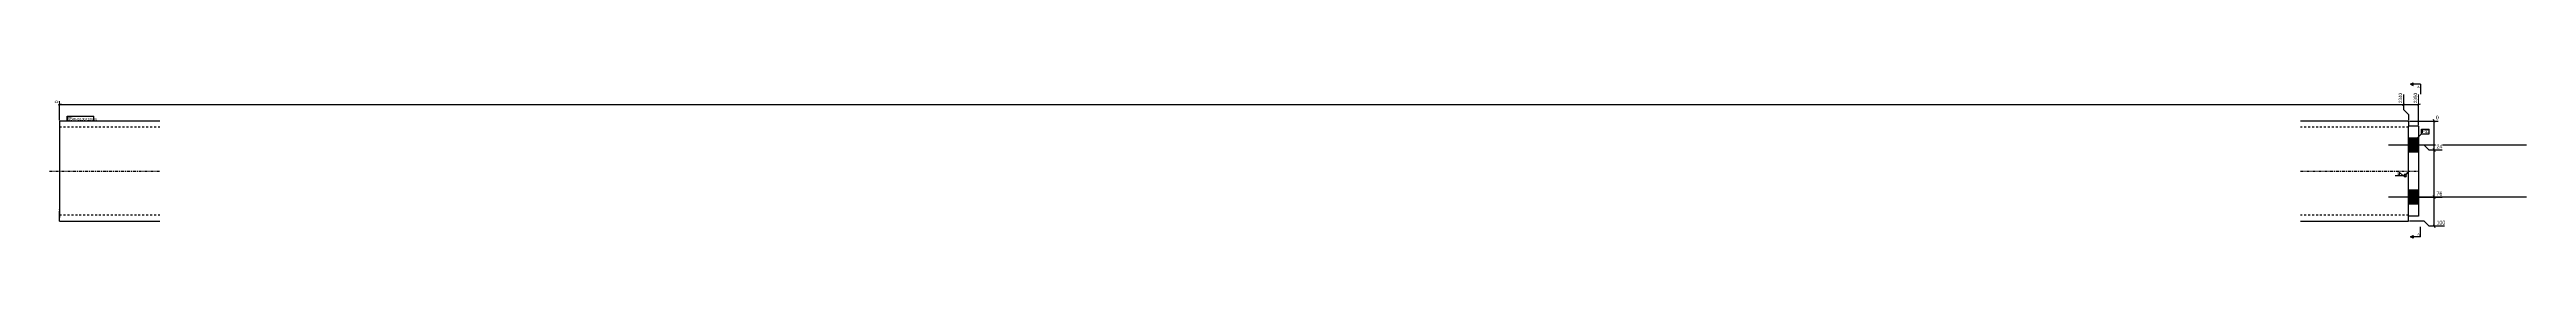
# Model space of a CAD drawing. Header units: millimetres. Extents: x 14 to 22241, y 2 to 843.
# Drawn here: x 19774 to 22241, y 2 to 157 of the extents above; entities that cross this region are included whole.
import ezdxf

# ---------------------------------------------------------------- set-up
doc = ezdxf.new("R2010")
doc.units = ezdxf.units.MM
doc.linetypes.add('DXK_LINE_DOT2', pattern=[3.9198, 1.9599, -1.9599])
doc.linetypes.add('DXK_LINE_DOT3', pattern=[5.9187, 2.979, -0.9799, 0.9799, -0.9799])
for name, color, linetype in [('MÅLSÆTNING', 7, 'Continuous'), ('STÅL', 7, 'Continuous'), ('TEKST', 7, 'Continuous')]:
    doc.layers.add(name, color=color, linetype=linetype)
doc.styles.add('Arial', font='ARIAL.TTF', dxfattribs={"height": 0.2})
doc.styles.add('Arial Narrow', font='ARIALN.TTF', dxfattribs={"height": 0.2})

msp = doc.modelspace()

# ---------------------------------------------------------------- hatches: boundary and pattern name
at = {"layer": 'STÅL', "linetype": 'Continuous'}
for points in [[(22123.6, 102.3), (22123.6, 88.3), (22133.6, 88.3), (22133.6, 102.3)], [(22123.6, 50.3), (22123.6, 36.3), (22133.6, 36.3), (22133.6, 50.3)]]:
    msp.add_hatch(color=96, dxfattribs=at).paths.add_polyline_path(points)

# ---------------------------------------------------------------- linework, layer by layer
at = {"layer": 'MÅLSÆTNING', "color": 7, "linetype": 'Continuous'}
for p, q in [((19785.1, 136.3), (19782.1, 135.1)), ((19783.6, 120.3), (19783.6, 139.3)), ((22117.1, 135.1), (22120.1, 136.3)), ((22118.6, 145.7), (22118.6, 130.7)), ((22118.6, 135.7), (22133.6, 135.7)), ((22118.6, 130.7), (22123.6, 125.7)), ((22123.6, 125.7), (22123.6, 120.3)), ((22135.1, 136.3), (22132.1, 135.1)), ((22133.6, 115.3), (22133.6, 145.7)), ((22124.6, 119.3), (22153.2, 119.3)), ((22149.7, 117.8), (22148.5, 120.8)), ((22149.1, 90.3), (22149.1, 119.3)), ((22139.1, 95.3), (22124.6, 95.3)), ((22139.1, 95.3), (22124.6, 95.3)), ((22144.1, 90.3), (22139.1, 95.3)), ((22144.1, 90.3), (22139.1, 95.3)), ((22157.1, 90.3), (22144.1, 90.3)), ((22157.1, 90.3), (22144.1, 90.3)), ((22148.5, 91.8), (22149.7, 88.8)), ((22149.7, 88.8), (22148.5, 91.8)), ((22149.1, 43.3), (22149.1, 90.3)), ((22124.6, 43.3), (22157.1, 43.3)), ((22124.6, 43.3), (22157.1, 43.3)), ((22148.5, 44.8), (22149.7, 41.8)), ((22149.7, 41.8), (22148.5, 44.8)), ((22149.1, 14.3), (22149.1, 43.3)), ((22139.1, 19.3), (22124.6, 19.3)), ((22144.1, 14.3), (22139.1, 19.3)), ((22159.6, 14.3), (22144.1, 14.3)), ((22148.5, 15.8), (22149.7, 12.8))]:
    msp.add_line(p, q, dxfattribs=at)
at = {"layer": 'STÅL', "color": 2, "linetype": 'Continuous'}
for p, q in [((19883.6, 119.3), (19783.6, 119.3)), ((19783.6, 119.3), (19783.6, 107.3)), ((19783.6, 107.3), (19783.6, 31.3)), ((22123.6, 119.3), (22016.1, 119.3)), ((22123.6, 118.4), (22123.6, 119.3)), ((22123.6, 118.4), (22123.6, 114.3)), ((22123.6, 24.3), (22123.6, 114.3)), ((22133.6, 114.3), (22123.6, 114.3)), ((22133.6, 114.3), (22133.6, 24.3)), ((19783.6, 31.3), (19783.6, 22.8)), ((19783.6, 20.2), (19783.6, 22.8)), ((19783.6, 19.3), (19783.6, 20.2)), ((19783.6, 19.3), (19883.6, 19.3)), ((22016.1, 19.3), (22123.6, 19.3)), ((22133.6, 24.3), (22123.6, 24.3)), ((22123.6, 19.3), (22123.6, 24.3))]:
    msp.add_line(p, q, dxfattribs=at)
at = {"layer": 'STÅL', "color": 7, "linetype": 'DXK_LINE_DOT2'}
for p, q in [((19883.6, 113.3), (19783.6, 113.3)), ((22123.6, 113.3), (22016.1, 113.3)), ((22123.6, 25.8), (22123.6, 114.3)), ((19783.6, 27.1), (19783.6, 31.3)), ((19783.6, 26.7), (19783.6, 27.1)), ((19783.6, 25.8), (19783.6, 26.7)), ((19783.6, 25.3), (19783.6, 25.8)), ((19883.6, 25.3), (19783.6, 25.3)), ((19783.6, 22.8), (19783.6, 25.3)), ((22123.6, 25.3), (22016.1, 25.3)), ((22123.6, 25.3), (22123.6, 25.8)), ((22123.6, 24.3), (22123.6, 25.3))]:
    msp.add_line(p, q, dxfattribs=at)
at = {"layer": 'STÅL', "color": 96, "linetype": 'Continuous'}
for p, q in [((22133.6, 102.3), (22123.6, 102.3)), ((22241.1, 95.3), (22103.6, 95.3)), ((22133.6, 88.3), (22123.6, 88.3)), ((22133.6, 50.3), (22123.6, 50.3)), ((22241.1, 43.3), (22103.6, 43.3)), ((22133.6, 36.3), (22123.6, 36.3))]:
    msp.add_line(p, q, dxfattribs=at)
at = {"layer": 'STÅL', "color": 7, "linetype": 'DXK_LINE_DOT3'}
for p, q in [((19773.6, 69.3), (19883.6, 69.3)), ((22016.1, 69.3), (22133.6, 69.3))]:
    msp.add_line(p, q, dxfattribs=at)

# ---------------------------------------------------------------- next in the draw order: wipeouts: each hides what was drawn before it
at = {"color": 0, "linetype": 'Continuous'}
for points, layer in [([(22132.9, 146.4), (22128, 146.4), (22128, 136.5), (22132.9, 136.5)], 'MÅLSÆTNING'), ([(22154, 120.1), (22154, 125.7), (22150, 125.7), (22150, 120.1)], 'MÅLSÆTNING'), ([(22157.2, 91.1), (22157.2, 96.7), (22150.7, 96.7), (22150.7, 91.1)], 'MÅLSÆTNING'), ([(22157.2, 44.1), (22157.2, 49.7), (22150.7, 49.7), (22150.7, 44.1)], 'MÅLSÆTNING'), ([(22159.6, 15.1), (22159.6, 20.7), (22150.7, 20.7), (22150.7, 15.1)], 'MÅLSÆTNING'), ([(22134.6, 4.9), (22134.6, 7.4), (22132.4, 7.4), (22132.4, 4.9)], 'TEKST')]:
    msp.add_wipeout(points, dxfattribs=at).dxf.layer = layer
at = {"color": 0}
msp.add_wipeout([(22113.8, 65.1), (22113.8, 68), (22111.9, 68), (22111.9, 65.1)], dxfattribs=at).dxf.layer = 'TEKST'

# ---------------------------------------------------------------- next in the draw order: hatches: boundary and pattern name
at = {"layer": 'TEKST', "linetype": 'Continuous'}
for color, points in [(3, [(22121.6, 67.6), (22123.6, 69.3), (22122.6, 66.9)]), (30, [(22128.1, 4.9), (22128.1, 3.6), (22125.6, 3.6)])]:
    msp.add_hatch(color=color, dxfattribs=at).paths.add_polyline_path(points)

# ---------------------------------------------------------------- next in the draw order: linework, layer by layer
at = {"layer": 'MÅLSÆTNING', "color": 7, "linetype": 'Continuous'}
for p, q in [((19783.6, 135.7), (22118.6, 135.7)), ((22117.1, 135.1), (22120.1, 136.3)), ((22118.6, 145.7), (22118.6, 130.7)), ((22118.6, 130.7), (22123.6, 125.7)), ((22123.6, 125.7), (22123.6, 120.3))]:
    msp.add_line(p, q, dxfattribs=at)
at = {"layer": 'TEKST', "color": 3, "linetype": 'Continuous'}
for p, q in [((22110.3, 64.8), (22120.3, 64.8)), ((22117.9, 64.8), (22114.3, 68.3)), ((22114.3, 68.3), (22114.3, 64.8)), ((22114.3, 64.8), (22117.9, 64.8)), ((22123.6, 69.3), (22120.3, 64.8))]:
    msp.add_line(p, q, dxfattribs=at)
at = {"layer": 'TEKST', "color": 30, "linetype": 'Continuous'}
for p, q in [((22125.6, 3.6), (22128.1, 4.9)), ((22128.1, 2.4), (22125.6, 3.6)), ((22128.1, 4.9), (22128.1, 2.4))]:
    msp.add_line(p, q, dxfattribs=at)
at = {"layer": 'TEKST', "color": 7, "linetype": 'Continuous'}
for q in [(22125.6, 3.6), (22135.6, 13.6)]:
    msp.add_line((22135.6, 3.6), q, dxfattribs=at)
at = {"layer": 'TEKST', "color": 3, "linetype": 'Continuous'}
for start, end in [(90, 270), (270, 90)]:
    msp.add_arc((22120.3, 64.8), 1.25, start, end, dxfattribs=at)

# ---------------------------------------------------------------- next in the draw order: texts
at = {"layer": 'MÅLSÆTNING', "color": 3, "linetype": 'Continuous', "style": 'Arial Narrow'}
msp.add_text('2350', height=3.34, rotation=90.0002, dxfattribs=at).set_placement((22132.2, 137.2))
for s, p in [('0', (22150.8, 120.9)), ('24', (22151.5, 91.9)), ('76', (22151.5, 44.9)), ('100', (22151.5, 15.9))]:
    msp.add_text(s, height=3.82, dxfattribs=at).set_placement(p)
at = {"layer": 'TEKST', "color": 3, "style": 'Arial Narrow'}
msp.add_text('3', height=2.39, dxfattribs=at).set_placement((22112.1, 65.3))
at = {"layer": 'TEKST', "color": 3, "linetype": 'Continuous', "style": 'Arial'}
msp.add_text('A', height=2.39, dxfattribs=at).set_placement((22132.4, 4.9))

# ---------------------------------------------------------------- next in the draw order: wipeouts: each hides what was drawn before it
at = {"color": 0, "linetype": 'Continuous'}
for points, layer in [([(19782.9, 140), (19778, 140), (19778, 136.5), (19782.9, 136.5)], 'MÅLSÆTNING'), ([(22117.9, 146.4), (22113, 146.4), (22113, 136.5), (22117.9, 136.5)], 'MÅLSÆTNING'), ([(22134.6, 152.3), (22134.6, 154.8), (22132.4, 154.8), (22132.4, 152.3)], 'TEKST')]:
    msp.add_wipeout(points, dxfattribs=at).dxf.layer = layer
at = {"color": 0}
for points in [[(19795.9, 120), (19795.9, 123.5), (19791.6, 123.5), (19791.6, 120)], [(22143.7, 107.2), (22143.7, 110.7), (22137.1, 110.7), (22137.1, 107.2)]]:
    msp.add_wipeout(points, dxfattribs=at).dxf.layer = 'TEKST'

# ---------------------------------------------------------------- next in the draw order: hatches: boundary and pattern name
at = {"layer": 'TEKST', "linetype": 'Continuous'}
msp.add_hatch(color=30, dxfattribs=at).paths.add_polyline_path([(22128.1, 156.1), (22128.1, 154.8), (22125.6, 156.1)])

# ---------------------------------------------------------------- next in the draw order: linework, layer by layer
at = {"layer": 'TEKST', "color": 30, "linetype": 'Continuous'}
for p, q in [((22125.6, 156.1), (22128.1, 157.3)), ((22125.6, 156.1), (22128.1, 154.8)), ((22128.1, 154.8), (22128.1, 157.3))]:
    msp.add_line(p, q, dxfattribs=at)
at = {"layer": 'TEKST', "color": 7, "linetype": 'Continuous'}
for q in [(22125.6, 156.1), (22135.6, 146.1)]:
    msp.add_line((22135.6, 156.1), q, dxfattribs=at)

# ---------------------------------------------------------------- next in the draw order: texts
at = {"layer": 'MÅLSÆTNING', "color": 3, "linetype": 'Continuous', "style": 'Arial Narrow'}
for s, p in [('0', (19782.2, 137.2)), ('2340', (22117.2, 137.2))]:
    msp.add_text(s, height=3.34, rotation=90.0002, dxfattribs=at).set_placement(p)
at = {"layer": 'TEKST', "color": 3, "linetype": 'Continuous', "style": 'Arial'}
msp.add_text('A', height=2.39, dxfattribs=at).set_placement((22132.4, 152.3))

# ---------------------------------------------------------------- next in the draw order: wipeouts: each hides what was drawn before it
at = {"color": 0}
for points in [[(19795.9, 120), (19795.9, 123.5), (19791.6, 123.5), (19791.6, 120)], [(22143.7, 107.2), (22143.7, 110.7), (22137.1, 110.7), (22137.1, 107.2)]]:
    msp.add_wipeout(points, dxfattribs=at).dxf.layer = 'TEKST'

# ---------------------------------------------------------------- next in the draw order: linework, layer by layer
at = {"layer": 'TEKST', "color": 7, "linetype": 'Continuous'}
for p, q in [((22125.9, 96), (22136.5, 106.6)), ((22136.5, 111.3), (22144.3, 111.3)), ((22136.5, 106.6), (22136.5, 111.3)), ((22136.5, 106.6), (22144.3, 106.6)), ((22144.3, 106.6), (22144.3, 111.3))]:
    msp.add_line(p, q, dxfattribs=at)

# ---------------------------------------------------------------- next in the draw order: texts
at = {"layer": 'TEKST', "color": 3, "style": 'Arial Narrow'}
msp.add_text('F33', height=3.34, dxfattribs=at).set_placement((22137.1, 107.2))

# ---------------------------------------------------------------- next in the draw order: wipeouts: each hides what was drawn before it
at = {"color": 0}
msp.add_wipeout([(19817, 120), (19817, 122.5), (19796.9, 122.5), (19796.9, 120)], dxfattribs=at).dxf.layer = 'TEKST'

# ---------------------------------------------------------------- next in the draw order: wipeouts: each hides what was drawn before it
msp.add_wipeout([(19817, 120), (19817, 122.5), (19796.9, 122.5), (19796.9, 120)], dxfattribs=at).dxf.layer = 'TEKST'

# ---------------------------------------------------------------- next in the draw order: linework, layer by layer
at = {"layer": 'TEKST', "color": 7, "linetype": 'Continuous'}
for p, q in [((19791, 124.1), (19817.6, 124.1)), ((19791, 119.4), (19791, 124.1)), ((19817.6, 119.4), (19817.6, 124.1)), ((19791, 119.4), (19817.6, 119.4))]:
    msp.add_line(p, q, dxfattribs=at)

# ---------------------------------------------------------------- next in the draw order: texts
at = {"layer": 'TEKST', "color": 3, "style": 'Arial Narrow'}
for s, height, p in [('p5', 3.34, (19791.6, 120)), ('RHS100X100X6', 2.386, (19796.9, 120))]:
    msp.add_text(s, height=height, dxfattribs=at).set_placement(p)

doc.saveas('drawing.dxf')
